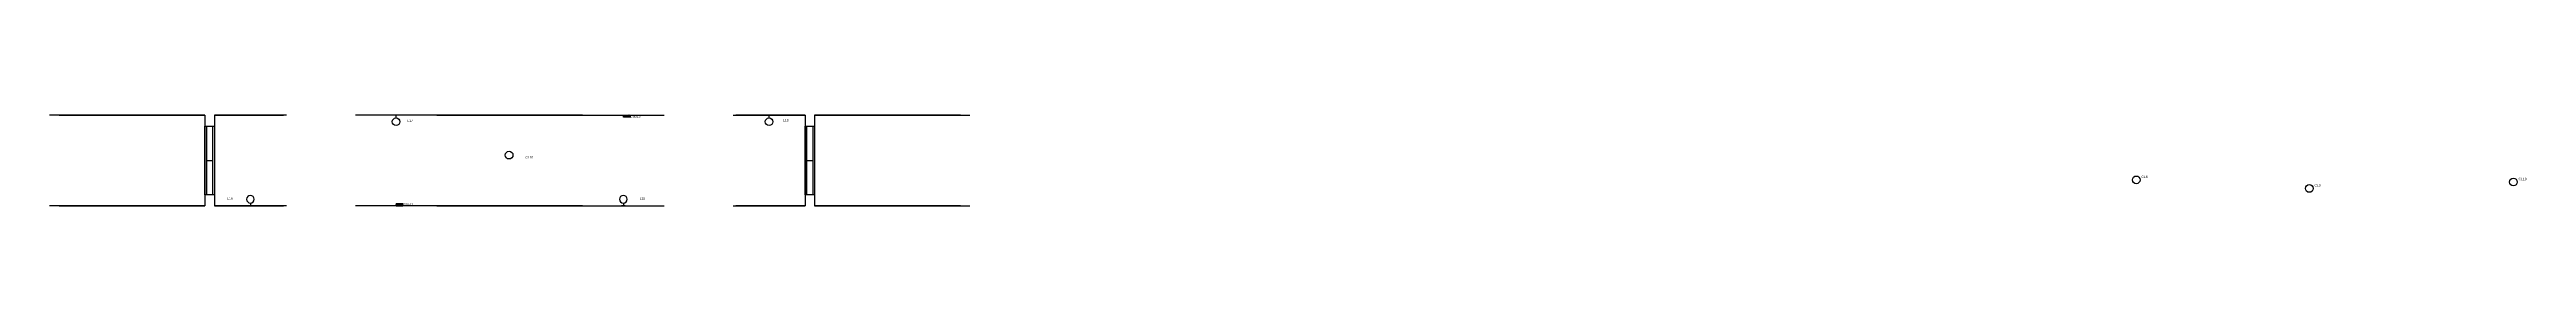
# Model space of a CAD drawing. Header units: inches. Extents: x 61297 to 163996, y 9483 to 32239.
# Drawn here: x 72933 to 75516, y 10119 to 10214 of the extents above; entities that cross this region are included whole.
import ezdxf

# ---------------------------------------------------------------- set-up
doc = ezdxf.new("R2010")
doc.units = ezdxf.units.IN
for name, color, linetype in [('Layer1', 7, 'Continuous'), ('Light Fans and Socketst', 170, 'Continuous'), ('Windows', 30, 'Continuous')]:
    doc.layers.add(name, color=color, linetype=linetype)
doc.styles.get("Standard").update_dxf_attribs({"font": 'arial.ttf'})

# ---------------------------------------------------------------- blocks, each defined once
blk = doc.blocks.new('Window_Large')
at = {"layer": 'Windows'}
for p, q in [((72, 10), (0, 10)), ((0, 10), (0, 0)), ((72, 8), (0, 8)), ((0, 2), (72, 2)), ((0, 0), (72, 0)), ((36, 8), (36, 2)), ((72, 0), (72, 10))]:
    blk.add_line(p, q, dxfattribs=at)
blk = doc.blocks.new('Light')
at = {"layer": 'Light Fans and Socketst'}
blk.add_line((0, 2), (0, -2), dxfattribs=at)
blk.add_lwpolyline([(3, 0), (1.5, 0), (0, 0)], dxfattribs=at)
blk.add_circle((7, 0), 4, dxfattribs=at)
blk = doc.blocks.new('Light Ceiling')
at = {"layer": 'Light Fans and Socketst'}
blk.add_circle((0, 0), 4, dxfattribs=at)
blk = doc.blocks.new('ESB')
h = blk.add_hatch()
h.set_pattern_fill('ANSI31', color=256, scale=0.25)
h.set_pattern_definition([(45, (-3149.957, -1763.2019), (-0.561266, 0.561266), [])])
h.paths.add_polyline_path([(3.5, 2), (-3.5, 2), (-3.5, 0), (3.5, 0)])
blk.add_lwpolyline([(3.5, 0), (3.5, 2), (-3.5, 2), (-3.5, 0)], close=True)

msp = doc.modelspace()

# ---------------------------------------------------------------- linework, layer by layer
for p, q in [((72942.76, 10213.851), (72932.76, 10213.851)), ((73094.76, 10213.851), (72942.76, 10213.851)), ((72942.76, 10213.851), (73094.76, 10213.851)), ((73094.76, 10213.851), (72942.76, 10213.851)), ((73094.76, 10213.851), (73094.76, 10118.865)), ((73179.783, 10213.851), (73104.76, 10213.851)), ((73104.76, 10213.851), (73176.783, 10213.851)), ((73176.783, 10213.851), (73104.76, 10213.851)), ((73104.76, 10213.851), (73104.76, 10118.865)), ((73336.76, 10213.851), (73251.736, 10213.851)), ((73488.76, 10213.851), (73336.76, 10213.851)), ((73336.76, 10213.851), (73488.76, 10213.851)), ((73336.76, 10213.851), (73370.76, 10213.851)), ((73336.76, 10213.851), (73370.76, 10213.851)), ((73488.76, 10213.851), (73573.783, 10213.851)), ((73645.736, 10213.851), (73720.76, 10213.851)), ((73720.76, 10213.851), (73648.736, 10213.851)), ((73648.736, 10213.851), (73720.76, 10213.851)), ((73720.76, 10213.851), (73720.76, 10118.865)), ((73730.76, 10213.851), (73882.76, 10213.851)), ((73882.76, 10213.851), (73730.76, 10213.851)), ((73730.76, 10213.851), (73882.76, 10213.851)), ((73730.76, 10213.851), (73730.76, 10118.865)), ((73882.76, 10213.851), (73892.76, 10213.851)), ((72942.76, 10118.865), (72932.76, 10118.865)), ((73094.76, 10118.865), (72942.76, 10118.865)), ((72942.76, 10118.865), (73094.76, 10118.865)), ((73094.76, 10118.865), (72942.76, 10118.865)), ((73179.783, 10118.865), (73104.76, 10118.865)), ((73104.76, 10118.865), (73176.783, 10118.865)), ((73176.783, 10118.865), (73104.76, 10118.865)), ((73336.76, 10118.865), (73251.736, 10118.865)), ((73488.76, 10118.865), (73336.76, 10118.865)), ((73336.76, 10118.865), (73488.76, 10118.865)), ((73336.76, 10118.865), (73370.76, 10118.865)), ((73336.76, 10118.865), (73407.76, 10118.865)), ((73407.76, 10118.865), (73417.76, 10118.865)), ((73417.76, 10118.865), (73488.76, 10118.865)), ((73488.76, 10118.865), (73573.783, 10118.865)), ((73645.736, 10118.865), (73720.76, 10118.865)), ((73720.76, 10118.865), (73648.736, 10118.865)), ((73648.736, 10118.865), (73720.76, 10118.865)), ((73730.76, 10118.865), (73882.76, 10118.865)), ((73882.76, 10118.865), (73730.76, 10118.865)), ((73730.76, 10118.865), (73882.76, 10118.865)), ((73882.76, 10118.865), (73892.76, 10118.865))]:
    msp.add_line(p, q)

# ---------------------------------------------------------------- block references
at = {"xscale": -1}
for name, p, rotation in [('ESB', (73534.771, 10213.851), 180), ('Window_Large', (73104.76, 10202.358), 90), ('Window_Large', (73730.76, 10202.358), 90)]:
    msp.add_blockref(name, p, dxfattribs=dict(at, rotation=rotation))
msp.add_blockref('ESB', (73297.748, 10118.865))
at = {"layer": 'Layer1', "rotation": 270}
for p in [(73294.248, 10213.851), (73683.248, 10213.851)]:
    msp.add_blockref('Light', p, dxfattribs=at)
at = {"layer": 'Layer1'}
for p in [(73412.144, 10171.952), (75109.193, 10146.11), (75289.746, 10137.084), (75502.605, 10143.834)]:
    msp.add_blockref('Light Ceiling', p, dxfattribs=at)
at = {"layer": 'Layer1', "xscale": -1, "rotation": 270}
for p in [(73142.271, 10118.865), (73531.271, 10118.865)]:
    msp.add_blockref('Light', p, dxfattribs=at)

# ---------------------------------------------------------------- texts
at = {"char_height": 2.5}
for s, insert, attachment_point in [('L17', (73305.937, 10209.226), 1), ('ESB13', (73538.271, 10211.265), 7), ('L19', (73697.899, 10209.66), 1), ('CL10', (73428.963, 10171.017), 1), ('L16', (73118.004, 10127.945), 1), ('L18', (73548.249, 10127.945), 1), ('CL8', (75114.616, 10150.541), 1), ('CL9', (75295.17, 10141.515), 1), ('CL10', (75508.029, 10148.265), 1), ('ESB12', (73301.248, 10121.451), 1)]:
    msp.add_mtext_dynamic_manual_height_columns(s, width=6.93541, gutter_width=12.5, heights=[0], dxfattribs=dict(at, insert=insert, attachment_point=attachment_point))

doc.saveas('drawing.dxf')
